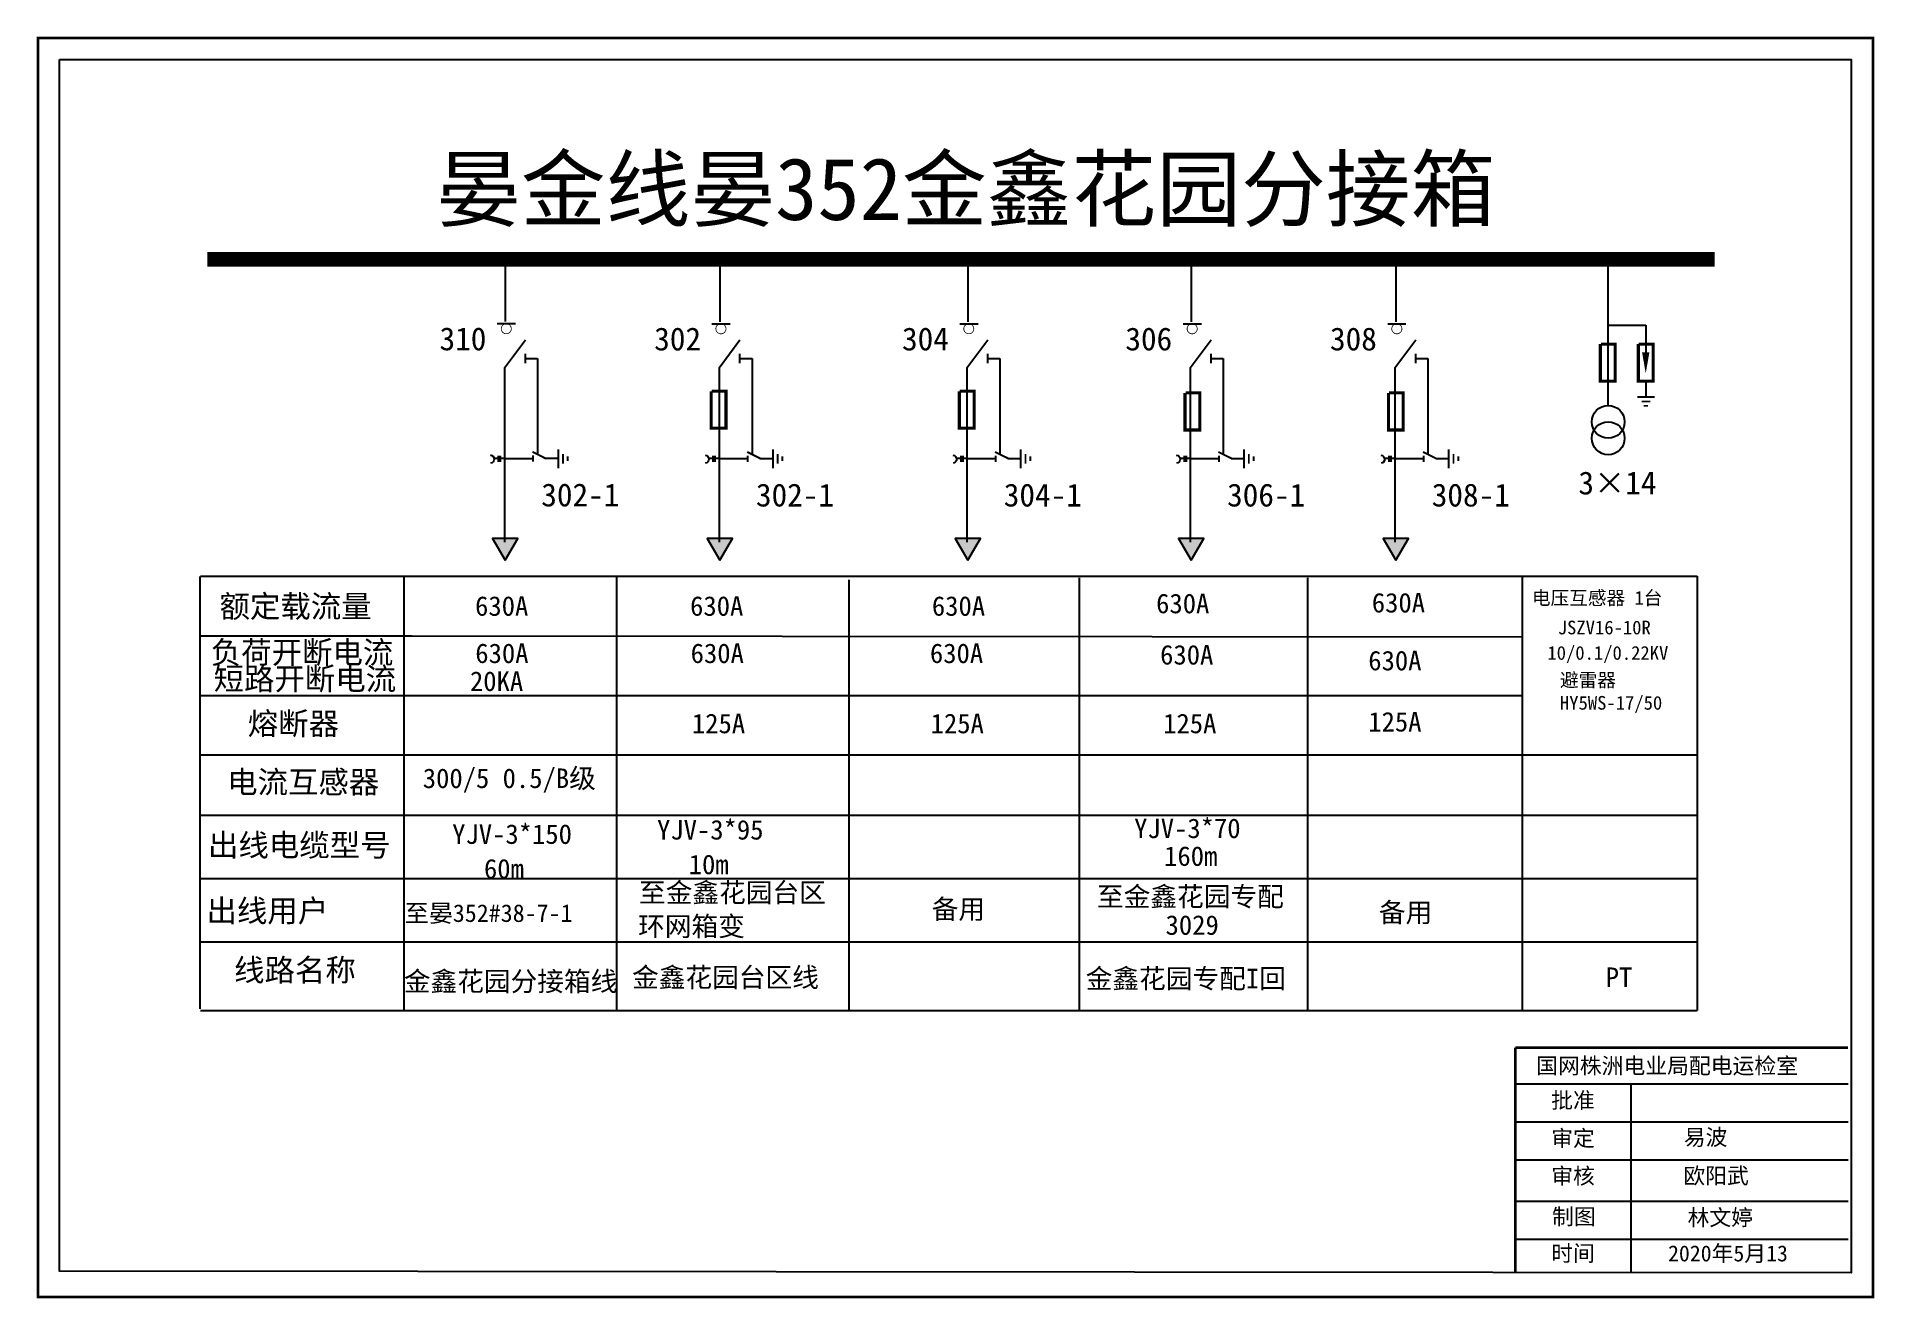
# Model space of a CAD drawing. Extents: x 660 to 1125, y -528 to -319.
# Drawn here: x 813.6 to 974.8, y -430.4 to -319.7 of the extents above; entities that cross this region are included whole.
import ezdxf

# ---------------------------------------------------------------- set-up
doc = ezdxf.new("R2010")
doc.units = 0
doc.header["$LTSCALE"] = 0.774411
doc.layers.get('0').update_dxf_attribs({"linetype": 'CONTINUOUS'})
doc.layers.add('1', color=7, linetype='CONTINUOUS')
doc.layers.add('2', color=7, linetype='CONTINUOUS')
doc.layers.add('MiniCADLayer', color=7, linetype='CONTINUOUS', lineweight=20)
doc.styles.add('HZ', font='')
doc.styles.add('KaiTi_GB2312_txtstyle_1.40_0_0', font='', dxfattribs={"height": 1.404432})
doc.styles.add('SimSun_txtstyle_2.00_0_0', font='', dxfattribs={"height": 2})
doc.styles.get("Standard").update_dxf_attribs({"font": '', "height": 2.5})
doc.styles.add('字体', font='', dxfattribs={"height": 2.5})
doc.styles.get('HZ').set_extended_font_data('SimSun')
doc.styles.get('KaiTi_GB2312_txtstyle_1.40_0_0').set_extended_font_data('KaiTi_GB2312')
doc.styles.get('SimSun_txtstyle_2.00_0_0').set_extended_font_data('SimSun')
doc.styles.get('Standard').set_extended_font_data('SimSun')
doc.styles.get('字体').set_extended_font_data('KaiTi_GB2312')

msp = doc.modelspace()

# ---------------------------------------------------------------- texts
at = {"color": 7, "style": 'HZ'}
msp.add_text('晏金线晏352金鑫花园分接箱', height=5.454, dxfattribs=at).set_placement((848.63, -335.76))
at = {"color": 7}
msp.add_text('310', height=2.015, dxfattribs=at).set_placement((848.93, -347.2, -0.07))
at = {"color": 0}
for s, p in [('302', (867.77, -347.21)), ('304', (889.52, -347.21)), ('306', (909.12, -347.21)), ('308', (927.08, -347.21)), ('3×14', (948.88, -359.85)), ('302-1', (857.86, -360.9, -0.07)), ('302-1', (876.7, -360.91)), ('304-1', (898.45, -360.91)), ('306-1', (918.05, -360.91)), ('308-1', (936.01, -360.91))]:
    msp.add_text(s, height=2.015, dxfattribs=at).set_placement(p)
at = {"style": 'HZ'}
for s, p in [('额定载流量', (829.62, -370.65)), ('负荷开断电流', (828.85, -374.69)), ('短路开断电流', (829.1, -377.01)), ('熔断器', (832.1, -380.94)), ('电流互感器', (830.29, -386.07)), ('出线电缆型号', (828.61, -391.61)), ('出线用户', (828.48, -397.37)), ('线路名称', (830.9, -402.57))]:
    msp.add_text(s, height=1.958, dxfattribs=at).set_placement(p)
for s, height, p in [('630A', 1.717, (852.05, -370.5)), ('630A', 1.717, (870.92, -370.5)), ('630A', 1.717, (892.14, -370.5)), ('630A', 1.717, (911.82, -370.28)), ('630A', 1.717, (930.75, -370.21)), ('电压互感器 1台', 1.2, (944.8, -369.53)), ('630A', 1.717, (852.07, -374.65)), ('630A', 1.717, (870.97, -374.65)), ('630A', 1.717, (891.97, -374.65)), ('630A', 1.717, (912.17, -374.78)), ('630A', 1.717, (930.44, -375.29)), ('20KA', 1.717, (851.6, -377.1)), ('125A', 1.717, (930.44, -380.66)), ('125A', 1.717, (871.08, -380.81)), ('125A', 1.717, (892.03, -380.81)), ('125A', 1.717, (912.44, -380.81)), ('300/5 0.5/B级', 1.7165, (847.46, -385.62)), ('YJV-3*95', 1.717, (868.02, -390.14)), ('YJV-3*70', 1.717, (909.89, -390.01)), ('YJV-3*150', 1.717, (850.04, -390.52)), ('60m', 1.717, (852.83, -393.56)), ('10m', 1.717, (870.8, -393.18)), ('160m', 1.717, (912.52, -392.45)), ('至金鑫花园台区', 1.717, (866.44, -395.65)), ('至金鑫花园专配', 1.717, (906.63, -396)), ('至晏352#38-7-1', 1.5449, (845.88, -397.37)), ('环网箱变', 1.717, (866.36, -398.61)), ('备用', 1.717, (892.13, -397.1)), ('备用', 1.717, (931.37, -397.39)), ('3029', 1.717, (912.65, -398.5)), ('金鑫花园分接箱线', 1.717, (845.8, -403.44)), ('金鑫花园台区线', 1.717, (865.83, -403.09)), ('金鑫花园专配I回', 1.717, (905.64, -403.2)), ('PT', 1.717, (951.28, -403.08))]:
    msp.add_text(s, height=height).set_placement(p)
at = {"color": 7, "linetype": 'Continuous', "attachment_point": 1}
for s, insert, char_height, width, style in [('国网株洲电业局配电运检室', (945.17, -409.29), 1.4044, 26.1555, '字体'), ('{\\fKaiTi_GB2312|b0|i0|c134|p49;批准}', (946.49, -412.32), 1.4044, 10.9834, '字体'), ('\\f\uffbfﾬￌﾣﾤ_GB2312|b0|i0|c134|p49;审定', (946.49, -415.65), 1.4044, 10.9834, '字体'), ('易波', (958.13, -415.56), 1.404, 10.9834, 'KaiTi_GB2312_txtstyle_1.40_0_0'), ('\\f\uffbfﾬￌﾣﾤ_GB2312|b0|i0|c134|p49;审核', (946.49, -418.96), 1.4044, 10.9834, '字体'), ('{\\fSimSun|b0|i0|c134|p2;欧阳武}', (958.09, -418.94), 1.4044, 10.9834, '字体'), ('\\f\uffbfﾬￌﾣﾤ_GB2312|b0|i0|c134|p49;制图', (946.57, -422.53), 1.4044, 10.9834, '字体'), ('林文婷', (958.46, -422.61), 1.404, 10.9834, 'KaiTi_GB2312_txtstyle_1.40_0_0'), ('\\f\uffbfﾬￌﾣﾤ_GB2312|b0|i0|c134|p49;时间', (946.49, -425.75), 1.4044, 10.9834, '字体'), ('2020年5月13', (956.75, -425.76), 1.404, 12.1668, 'KaiTi_GB2312_txtstyle_1.40_0_0')]:
    msp.add_mtext(s, dxfattribs=dict(at, insert=insert, char_height=char_height, width=width, style=style))
at = {"layer": 'MiniCADLayer', "color": 7, "ltscale": 2.520865, "char_height": 1.2, "attachment_point": 1, "style": 'SimSun_txtstyle_2.00_0_0'}
for s, insert in [('JSZV16-10R', (947.07, -370.93)), ('10/0.1/0.22KV', (946.16, -373.16)), ('避雷器^JHY5WS-17/50', (947.26, -375.54))]:
    msp.add_mtext(s, dxfattribs=dict(at, insert=insert))

# ---------------------------------------------------------------- blocks, each defined once
blk = doc.blocks.new('JD')
for points in [[(-2, 0.2), (-2, -0.2), (2, 0.2), (2, -0.2)], [(1, -1.2), (1, -0.8), (-1, -1.2), (-1, -0.8)], [(-0.5, -1.8), (-0.5, -2.2), (0.5, -1.8), (0.5, -2.2)]]:
    blk.add_trace(points)

# ---------------------------------------------------------------- hatches: boundary and pattern name
for points in [[(854.69, -365.63), (855.8, -363.71), (853.59, -363.71)], [(873.53, -365.63), (874.64, -363.71), (872.43, -363.71)], [(895.29, -365.63), (896.4, -363.71), (894.18, -363.71)], [(914.89, -365.63), (916, -363.71), (913.78, -363.71)], [(932.85, -365.63), (933.96, -363.71), (931.74, -363.71)]]:
    msp.add_hatch(color=7).paths.add_polyline_path(points)

# ---------------------------------------------------------------- linework, layer by layer
at = {"color": 7}
for p, q in [((854.73, -344.68, -0.07), (854.73, -339.2, -0.07)), ((873.57, -344.69), (873.57, -339.21)), ((895.32, -344.69), (895.32, -339.21)), ((914.92, -344.69), (914.92, -339.21)), ((932.88, -344.69), (932.88, -339.21))]:
    msp.add_line(p, q, dxfattribs=at)
for p, q in [((951.47, -339.21), (951.47, -352.11)), ((853.99, -344.86, -0.07), (855.6, -344.86, -0.07)), ((872.83, -344.87), (874.44, -344.87)), ((894.59, -344.87), (896.19, -344.87)), ((914.19, -344.87), (915.79, -344.87)), ((932.15, -344.87), (933.75, -344.87)), ((951.46, -345), (954.79, -345)), ((954.79, -345), (954.79, -347.43)), ((856.44, -347.5, -0.07), (856.44, -348.33, -0.07)), ((856.45, -347.92, -0.07), (857.52, -347.92, -0.07)), ((857.52, -347.92, -0.07), (857.52, -356.33, -0.07)), ((875.27, -347.51), (875.27, -348.34)), ((875.29, -347.93), (876.36, -347.93)), ((876.36, -347.93), (876.36, -356.33)), ((897.03, -347.51), (897.03, -348.34)), ((897.05, -347.93), (898.11, -347.93)), ((898.11, -347.93), (898.11, -356.33)), ((916.63, -347.51), (916.63, -348.34)), ((916.65, -347.93), (917.71, -347.93)), ((917.71, -347.93), (917.71, -356.33)), ((934.59, -347.51), (934.59, -348.34)), ((934.61, -347.93), (935.67, -347.93)), ((935.67, -347.93), (935.67, -356.33)), ((954.79, -349.99), (954.79, -351.25)), ((854.69, -356.71, -0.07), (857.13, -356.71, -0.07)), ((858.21, -356.68, -0.07), (859.33, -356.68, -0.07)), ((873.53, -356.71), (875.97, -356.71)), ((877.05, -356.69), (878.17, -356.69)), ((895.29, -356.71), (897.73, -356.71)), ((898.8, -356.69), (899.92, -356.69)), ((914.89, -356.71), (917.33, -356.71)), ((918.4, -356.69), (919.53, -356.69)), ((932.85, -356.71), (935.29, -356.71)), ((936.36, -356.69), (937.49, -356.69)), ((827.88, -367.05), (827.88, -405.01)), ((845.8, -367.05), (845.8, -405.14)), ((864.46, -367.05), (864.46, -405.14)), ((884.85, -367.34), (884.85, -405.14)), ((905.08, -367.17), (905.08, -405.14)), ((925.12, -367.17), (925.12, -405.14)), ((943.96, -367.03), (943.96, -405.14)), ((959.29, -367.03), (959.29, -405.14)), ((827.88, -388), (959.29, -388))]:
    msp.add_line(p, q)
at = {"color": 0}
for p, q in [((854.62, -348.74, -0.07), (854.62, -364.04, -0.07)), ((873.46, -348.75), (873.46, -364.05)), ((895.21, -348.75), (895.21, -364.05)), ((914.82, -348.75), (914.82, -364.05)), ((932.78, -348.75), (932.78, -364.05))]:
    msp.add_line(p, q, dxfattribs=at)
at = {"linetype": 'Continuous'}
for p, q in [((827.95, -367.03), (959.29, -367.03)), ((827.88, -372.27), (846.52, -372.27)), ((846.52, -372.27), (943.96, -372.35)), ((827.88, -377.49), (860.99, -377.49)), ((860.77, -377.49), (943.96, -377.49)), ((827.88, -382.71), (959.29, -382.71)), ((827.88, -393.56), (959.29, -393.56)), ((827.95, -399.11), (959.29, -399.11)), ((827.95, -405.14), (959.29, -405.14))]:
    msp.add_line(p, q, dxfattribs=at)
at = {"color": 7, "linetype": 'Continuous'}
for p, q in [((943.36, -411.59), (972.55, -411.59)), ((953.49, -411.59), (953.49, -428.19)), ((943.36, -414.92), (972.55, -414.92)), ((943.36, -418.25), (972.55, -418.25)), ((943.36, -421.88), (972.55, -421.88)), ((943.36, -425.2), (972.55, -425.2))]:
    msp.add_line(p, q, dxfattribs=at)
at = {"color": 7, "linetype": 'Continuous', "const_width": 0.234}
msp.add_lwpolyline([(813.7, -319.8), (974.73, -319.8), (974.73, -430.28), (813.7, -430.28)], close=True, dxfattribs=at)
at = {"color": 7, "linetype": 'Continuous'}
msp.add_lwpolyline([(815.59, -321.69), (972.83, -321.69), (972.83, -428.16), (815.59, -428.02)], close=True, dxfattribs=at)
for points, const_width in [([(828.54, -339.21), (960.83, -339.21)], 1.29), ([(872.83, -344.87), (874.44, -344.87)], 0.136), ([(894.59, -344.87), (896.19, -344.87)], 0.136), ([(914.19, -344.87), (915.79, -344.87)], 0.136), ([(932.15, -344.87), (933.75, -344.87)], 0.136), ([(950.81, -346.66), (950.81, -349.91), (952.11, -349.91), (952.11, -346.66), (950.85, -346.66)], 0.274), ([(954.14, -346.66), (954.14, -349.91), (955.44, -349.91), (955.44, -346.66), (954.18, -346.66)], 0.274), ([(872.77, -350.79), (872.77, -354.04), (874.07, -354.04), (874.07, -350.79), (872.81, -350.79)], 0.274), ([(894.55, -350.79), (894.55, -354.04), (895.85, -354.04), (895.85, -350.79), (894.59, -350.79)], 0.274), ([(914.36, -350.94), (914.36, -354.19), (915.66, -354.19), (915.66, -350.94), (914.4, -350.94)], 0.274), ([(932.21, -350.94), (932.21, -354.19), (933.51, -354.19), (933.51, -350.94), (932.25, -350.94)], 0.274), ([(875.93, -356.12), (877.12, -356.71)], 0.179), ([(875.97, -356.44), (875.97, -356.99)], 0.179), ([(897.68, -356.12), (898.87, -356.71)], 0.179), ([(897.73, -356.44), (897.73, -356.99)], 0.179), ([(917.28, -356.12), (918.47, -356.71)], 0.179), ([(917.33, -356.44), (917.33, -356.99)], 0.179), ([(935.24, -356.12), (936.43, -356.71)], 0.179), ([(935.29, -356.44), (935.29, -356.99)], 0.179)]:
    msp.add_lwpolyline(points, dxfattribs=dict(const_width=const_width))
at = {"elevation": -0.07}
for points, const_width in [([(853.99, -344.86), (855.6, -344.86)], 0.136), ([(857.09, -356.11), (858.28, -356.71)], 0.179), ([(857.13, -356.43), (857.13, -356.98)], 0.179)]:
    msp.add_lwpolyline(points, dxfattribs=dict(at, const_width=const_width))
at = {"const_width": 0.0681, "elevation": -0.07}
msp.add_lwpolyline([(854.35, -345.31, 1), (855.23, -345.31, 1)], format="xyb", close=True, dxfattribs=at)
at = {"const_width": 0.0681}
for points in [[(873.18, -345.31, 1), (874.07, -345.31, 1)], [(894.94, -345.31, 1), (895.82, -345.31, 1)], [(914.54, -345.31, 1), (915.43, -345.31, 1)], [(932.5, -345.31, 1), (933.39, -345.31, 1)]]:
    msp.add_lwpolyline(points, format="xyb", close=True, dxfattribs=at)
for points, format in [([(954.79, -347.39, 0.64, 0, 0), (954.79, -349.22, 0, 0, 0)], "xyseb"), ([(872.24, -356.4, -0.877934), (872.25, -357.12)], "xyb"), ([(893.99, -356.4, -0.877934), (894, -357.12)], "xyb"), ([(913.59, -356.4, -0.877934), (913.61, -357.12)], "xyb"), ([(931.55, -356.4, -0.877934), (931.57, -357.12)], "xyb")]:
    msp.add_lwpolyline(points, format=format)
at = {"elevation": -0.07}
msp.add_lwpolyline([(853.4, -356.39, -0.877934), (853.41, -357.12)], format="xyb", dxfattribs=at)
for points in [[(854.09, -356.7), (853.72, -356.7)], [(854.09, -356.45), (854.09, -356.99)], [(854.26, -356.45), (854.26, -356.99)], [(854.69, -356.7), (854.26, -356.7)]]:
    msp.add_lwpolyline(points, dxfattribs=at)
for points in [[(872.93, -356.7), (872.56, -356.7)], [(872.93, -356.45), (872.93, -357)], [(873.1, -356.45), (873.1, -357)], [(873.53, -356.7), (873.1, -356.7)], [(894.69, -356.7), (894.31, -356.7)], [(894.69, -356.45), (894.69, -357)], [(894.85, -356.45), (894.85, -357)], [(895.29, -356.7), (894.85, -356.7)], [(914.29, -356.7), (913.91, -356.7)], [(914.29, -356.45), (914.29, -357)], [(914.46, -356.45), (914.46, -357)], [(914.89, -356.7), (914.46, -356.7)], [(932.25, -356.7), (931.87, -356.7)], [(932.25, -356.45), (932.25, -357)], [(932.42, -356.45), (932.42, -357)], [(932.85, -356.7), (932.42, -356.7)]]:
    msp.add_lwpolyline(points)
at = {"color": 7, "elevation": -0.07}
msp.add_lwpolyline([(854.69, -365.63), (855.8, -363.71), (853.59, -363.71)], close=True, dxfattribs=at)
at = {"color": 7}
for points in [[(873.53, -365.63), (874.64, -363.71), (872.43, -363.71)], [(895.29, -365.63), (896.4, -363.71), (894.18, -363.71)], [(914.89, -365.63), (916, -363.71), (913.78, -363.71)], [(932.85, -365.63), (933.96, -363.71), (931.74, -363.71)]]:
    msp.add_lwpolyline(points, close=True, dxfattribs=at)
at = {"color": 7, "linetype": 'Continuous', "const_width": 0.234}
for points in [[(943.36, -408.41), (943.34, -428.14)], [(943.36, -408.41), (972.55, -408.41)]]:
    msp.add_lwpolyline(points, dxfattribs=at)
for centre in [(951.5, -353.48), (951.5, -354.92)]:
    msp.add_circle(centre, 1.44)
at = {"layer": '1', "elevation": -0.07}
msp.add_lwpolyline([(853.4, -356.38, -0.877934), (853.41, -357.11)], format="xyb", dxfattribs=at)
at = {"layer": '1'}
for points in [[(872.24, -356.39, -0.877934), (872.25, -357.11)], [(893.99, -356.39, -0.877934), (894, -357.11)], [(913.59, -356.39, -0.877934), (913.61, -357.11)], [(931.55, -356.39, -0.877934), (931.56, -357.11)]]:
    msp.add_lwpolyline(points, format="xyb", dxfattribs=at)
at = {"layer": '2'}
for p, q in [((854.62, -348.74, -0.07), (856.47, -346.28, -0.07)), ((873.46, -348.75), (875.3, -346.29)), ((895.21, -348.75), (897.06, -346.29)), ((914.82, -348.75), (916.66, -346.29)), ((932.78, -348.75), (934.62, -346.29))]:
    msp.add_line(p, q, dxfattribs=at)

# ---------------------------------------------------------------- block references
at = {"xscale": 0.383733797266018, "yscale": 0.3837337972123578, "zscale": 0.3837337972805843}
msp.add_blockref('JD', (954.81, -351.3), dxfattribs=at)
at = {"xscale": 0.4166252655452354, "yscale": 0.4166252655452354, "zscale": 0.4166252656189202, "rotation": 90}
for p in [(859.35, -356.72, -0.07), (878.19, -356.72), (899.94, -356.72), (919.54, -356.72), (937.5, -356.72)]:
    msp.add_blockref('JD', p, dxfattribs=at)

msp.set_redraw_order([(e.dxf.handle, doc.entitydb.next_handle()) for e in msp.query("TEXT MTEXT ATTDEF DIMENSION ARC_DIMENSION")])  # texts and dimensions are drawn at this point

doc.saveas('drawing.dxf')
